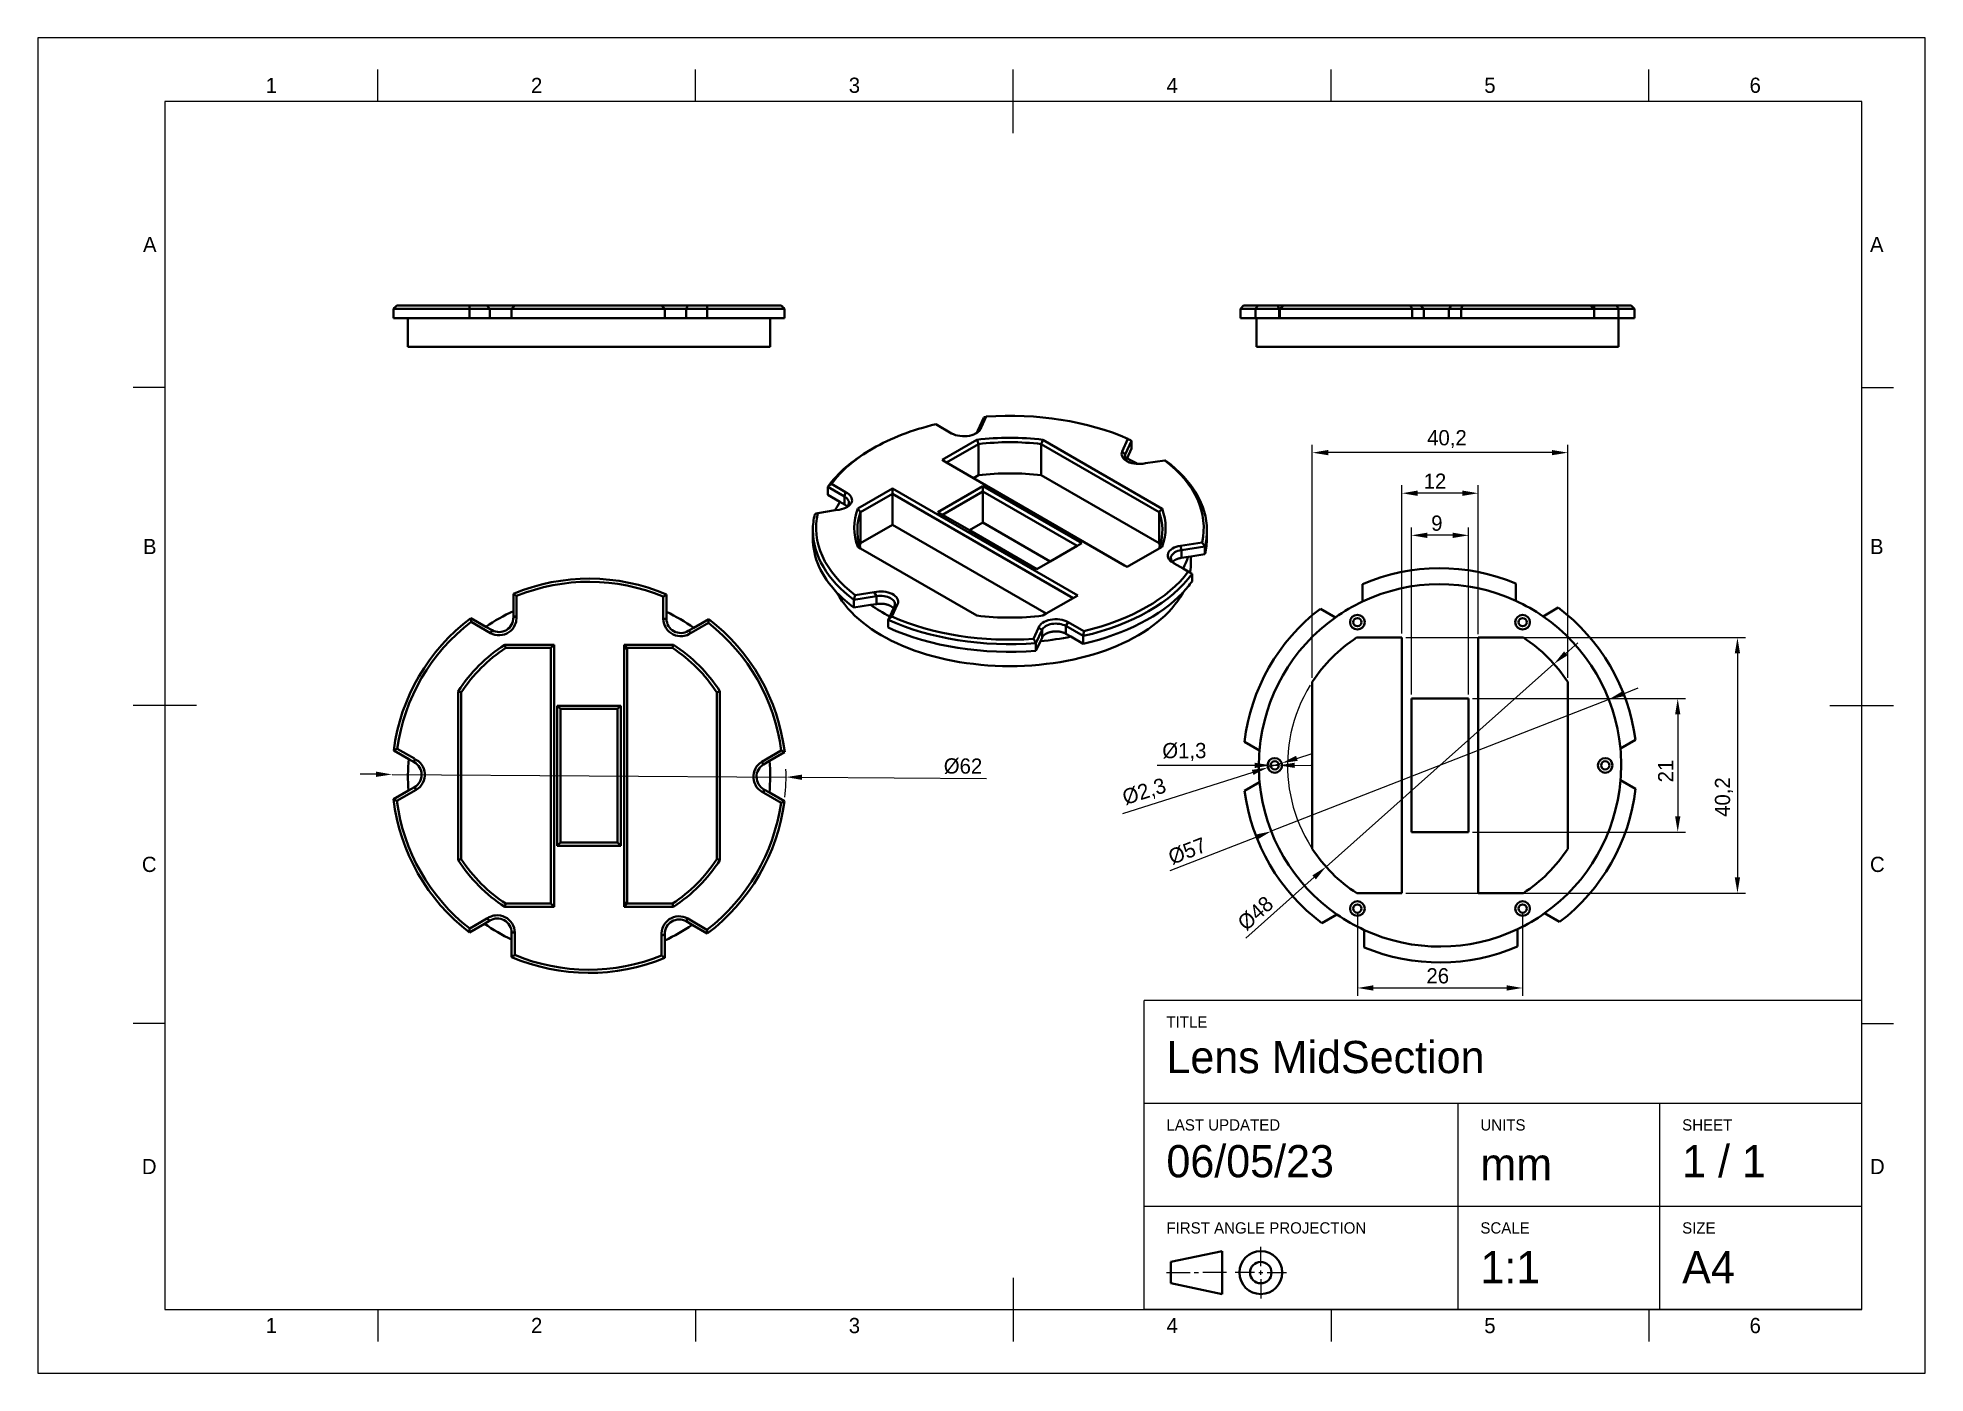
# Paper-space layout 'Sheet' of a CAD drawing. Header units: millimetres. Extents: x 0 to 297, y 0 to 210.
# The model-space entities are those that its viewports show. They can reach past a viewport. Long polylines and large blocks are cut down to what shows.
import ezdxf

# ---------------------------------------------------------------- set-up
doc = ezdxf.new("R2010")
doc.units = ezdxf.units.MM
for name, color, linetype in [('Annotations', 7, 'Continuous'), ('Border', 7, 'Continuous'), ('Geometries', 7, 'Continuous')]:
    doc.layers.add(name, color=color, linetype=linetype)
doc.styles.add('Shapr0', font='txt', dxfattribs={"height": 2.3925})
doc.styles.add('Shapr1', font='txt', dxfattribs={"height": 2.3925})
doc.styles.add('Shapr11', font='txt', dxfattribs={"height": 2.3925})
doc.styles.add('Shapr9', font='txt', dxfattribs={"height": 2.3925})
doc.dimstyles.new('ISO-25', dxfattribs={"dimtxt": 2.5, "dimasz": 2.5, "dimexe": 1.25, "dimexo": 0.625, "dimtad": 1, "dimtxsty": 'Standard', "dimcen": 2.5, "dimadec": 0, "dimazin": 0, "dimtfac": 1, "dimtmove": 0, "dimatfit": 3, "dimfxl": 1, "dimarcsym": 0})

psp = doc.layouts.new('Sheet')

msp = doc.modelspace()

# ---------------------------------------------------------------- texts
at = {"layer": 'Border', "linetype": 'Continuous', "lineweight": 15, "char_height": 2.393, "width": 2.3925, "style": 'Shapr0'}
for s, insert, attachment_point in [('1', (36.75, 201.304), 8), ('2', (78.5, 201.304), 8), ('3', (128.5, 201.304), 8), ('4', (178.5, 201.304), 8), ('5', (228.5, 201.304), 8), ('6', (270.25, 201.304), 8), ('A', (18.696, 177.5), 6), ('A', (288.304, 177.5), 4), ('B', (18.696, 130), 6), ('B', (288.304, 130), 4), ('C', (18.696, 80), 6), ('C', (288.304, 80), 4), ('D', (18.696, 32.5), 6), ('D', (288.304, 32.5), 4), ('1', (36.75, 8.696), 2), ('2', (78.5, 8.696), 2), ('3', (128.5, 8.696), 2), ('4', (178.5, 8.696), 2), ('5', (228.5, 8.696), 2), ('6', (270.25, 8.696), 2)]:
    msp.add_mtext(s, dxfattribs=dict(at, insert=insert, attachment_point=attachment_point))
at = {"layer": 'Border', "linetype": 'Continuous', "lineweight": 15, "attachment_point": 1, "style": 'Shapr1'}
for s, insert, char_height in [('TITLE', (177.6, 56.1), 1.7705), ('Lens MidSection', (177.6, 52.253), 5.06253), ('LAST UPDATED', (177.6, 39.935), 1.77045), ('UNITS', (227, 39.935), 1.7705), ('SHEET', (258.75, 39.935), 1.7705), ('06/05/23', (177.6, 35.874), 5.0625), ('1 / 1', (258.75, 35.874), 5.0625), ('mm', (227, 35.4), 5.0625), ('FIRST ANGLE PROJECTION', (177.6, 23.735), 1.77045), ('SCALE', (227, 23.735), 1.7705), ('SIZE', (258.75, 23.735), 1.7705), ('1:1', (227, 19.2), 5.0625), ('A4', (258.75, 19.2), 5.0625)]:
    msp.add_mtext(s, dxfattribs=dict(at, insert=insert, char_height=char_height))

# ---------------------------------------------------------------- blocks, each defined once
blk = doc.blocks.new('*D2')
at = {"layer": 'Annotations', "color": 0, "linetype": 'Continuous', "lineweight": 15}
for p, q in [((53.25, 94.18), (50.75, 94.2)), ((55.75, 94.16), (117.75, 93.74)), ((120.25, 93.72), (149.3, 93.52))]:
    blk.add_line(p, q, dxfattribs=at)
at = {"layer": 'Annotations', "color": 0, "lineweight": 15}
blk.add_arc((86.75, 93.95), 31, 353.758, 1.9141, dxfattribs=at)
at = {"layer": 'Annotations', "color": 0}
for points in [[(53.25, 93.77), (53.25, 94.6), (55.75, 94.16)], [(120.25, 94.13), (120.25, 93.3), (117.75, 93.74)]]:
    blk.add_solid(points, dxfattribs=at)
at = {"layer": 'Defpoints', "color": 0}
for p in [(55.75, 94.16), (117.75, 93.74)]:
    blk.add_point(p, dxfattribs=at)
at = {"layer": 'Annotations', "color": 0, "lineweight": 15, "insert": (145.59, 95.44), "char_height": 2.393, "attachment_point": 5, "rotation": 359.6036, "style": 'Shapr9'}
blk.add_mtext('\\A1;%%c62', dxfattribs=at)
blk = doc.blocks.new('*D3')
at = {"layer": 'Annotations', "color": 0, "linetype": 'Continuous', "lineweight": 15}
for p, q in [((191.5, 95.58), (176.13, 95.56)), ((195.3, 95.59), (194, 95.59)), ((197.8, 95.59), (200.3, 95.6))]:
    blk.add_line(p, q, dxfattribs=at)
at = {"layer": 'Annotations', "color": 0}
for points in [[(191.5, 95.17), (191.5, 96), (194, 95.59)], [(197.8, 96.01), (197.8, 95.18), (195.3, 95.59)]]:
    blk.add_solid(points, dxfattribs=at)
at = {"layer": 'Defpoints', "color": 0}
for p in [(194, 95.59), (195.3, 95.59)]:
    blk.add_point(p, dxfattribs=at)
at = {"layer": 'Annotations', "color": 0, "lineweight": 15, "insert": (180.42, 97.69), "char_height": 2.393, "attachment_point": 5, "rotation": 0.0907, "style": 'Shapr11'}
blk.add_mtext('\\A1;%%c1,3', dxfattribs=at)
blk = doc.blocks.new('*D4')
at = {"layer": 'Annotations', "color": 0, "linetype": 'Continuous', "lineweight": 15}
for p, q in [((195.74, 95.94), (193.55, 95.24)), ((198.13, 96.69), (200.51, 97.45)), ((191.17, 94.48), (170.7, 87.99))]:
    blk.add_line(p, q, dxfattribs=at)
at = {"layer": 'Annotations', "color": 0}
for points in [[(191.29, 94.09), (191.04, 94.88), (193.55, 95.24)], [(198, 97.09), (198.25, 96.3), (195.74, 95.94)]]:
    blk.add_solid(points, dxfattribs=at)
at = {"layer": 'Defpoints', "color": 0}
for p in [(193.55, 95.24), (195.74, 95.94)]:
    blk.add_point(p, dxfattribs=at)
at = {"layer": 'Annotations', "color": 0, "lineweight": 15, "insert": (174.15, 91.31), "char_height": 2.393, "attachment_point": 5, "rotation": 17.6121, "style": 'Shapr11'}
blk.add_mtext('\\A1;%%c2,3', dxfattribs=at)
blk = doc.blocks.new('*D5')
at = {"layer": 'Annotations', "color": 0, "linetype": 'Continuous', "lineweight": 15}
for p, q in [((249.52, 106.86), (251.85, 107.77)), ((247.19, 105.95), (194.1, 85.22)), ((191.77, 84.31), (178.11, 78.98))]:
    blk.add_line(p, q, dxfattribs=at)
at = {"layer": 'Annotations', "color": 0, "lineweight": 15}
blk.add_arc((220.65, 95.59), 28.5, 198.8188, 304.0316, dxfattribs=at)
at = {"layer": 'Annotations', "color": 0}
for points in [[(249.37, 107.25), (249.67, 106.48), (247.19, 105.95)], [(191.92, 83.92), (191.62, 84.7), (194.1, 85.22)]]:
    blk.add_solid(points, dxfattribs=at)
at = {"layer": 'Defpoints', "color": 0}
for p in [(247.19, 105.95), (194.1, 85.22)]:
    blk.add_point(p, dxfattribs=at)
at = {"layer": 'Annotations', "color": 0, "lineweight": 15, "insert": (180.89, 82.1), "char_height": 2.393, "attachment_point": 5, "rotation": 21.3319, "style": 'Shapr11'}
blk.add_mtext('\\A1;%%c57', dxfattribs=at)
blk = doc.blocks.new('*D6')
at = {"layer": 'Annotations', "color": 0, "linetype": 'Continuous', "lineweight": 15}
for p, q in [((240.45, 113.2), (242.32, 114.86)), ((238.58, 111.54), (202.71, 79.64)), ((200.84, 77.98), (190.1, 68.42))]:
    blk.add_line(p, q, dxfattribs=at)
at = {"layer": 'Annotations', "color": 0, "lineweight": 15}
blk.add_arc((220.65, 95.59), 24, 148.3692, 224.6331, dxfattribs=at)
at = {"layer": 'Annotations', "color": 0}
for points in [[(240.17, 113.51), (240.72, 112.89), (238.58, 111.54)], [(201.12, 77.66), (200.57, 78.29), (202.71, 79.64)]]:
    blk.add_solid(points, dxfattribs=at)
at = {"layer": 'Defpoints', "color": 0}
for p in [(238.58, 111.54), (202.71, 79.64)]:
    blk.add_point(p, dxfattribs=at)
at = {"layer": 'Annotations', "color": 0, "lineweight": 15, "insert": (191.62, 72.31), "char_height": 2.393, "attachment_point": 5, "rotation": 41.6486, "style": 'Shapr11'}
blk.add_mtext('\\A1;%%c48', dxfattribs=at)
blk = doc.blocks.new('*D7')
at = {"layer": 'Annotations', "color": 0, "linetype": 'Continuous', "lineweight": 15}
for p, q in [((214.65, 116.31), (214.65, 139.63)), ((226.65, 116.21), (226.65, 139.63)), ((224.15, 138.38), (217.15, 138.38))]:
    blk.add_line(p, q, dxfattribs=at)
at = {"layer": 'Annotations', "color": 0}
for points in [[(217.15, 138.8), (217.15, 137.96), (214.65, 138.38)], [(224.15, 137.96), (224.15, 138.8), (226.65, 138.38)]]:
    blk.add_solid(points, dxfattribs=at)
at = {"layer": 'Defpoints', "color": 0}
for p in [(214.65, 138.38), (214.65, 115.69), (226.65, 115.59)]:
    blk.add_point(p, dxfattribs=at)
at = {"layer": 'Annotations', "color": 0, "lineweight": 15, "insert": (219.85, 140.27), "char_height": 2.393, "attachment_point": 5, "style": 'Shapr11'}
blk.add_mtext('\\A1;12', dxfattribs=at)
blk = doc.blocks.new('*D8')
at = {"layer": 'Annotations', "color": 0, "linetype": 'Continuous', "lineweight": 15}
for p, q in [((216.15, 106.71), (216.15, 133.01)), ((222.65, 131.76), (218.65, 131.76)), ((225.15, 106.71), (225.15, 133.01))]:
    blk.add_line(p, q, dxfattribs=at)
at = {"layer": 'Annotations', "color": 0}
for points in [[(218.65, 132.18), (218.65, 131.34), (216.15, 131.76)], [(222.65, 131.34), (222.65, 132.18), (225.15, 131.76)]]:
    blk.add_solid(points, dxfattribs=at)
at = {"layer": 'Defpoints', "color": 0}
for p in [(216.15, 131.76), (216.15, 106.09), (225.15, 106.09)]:
    blk.add_point(p, dxfattribs=at)
at = {"layer": 'Annotations', "color": 0, "lineweight": 15, "insert": (220.15, 133.66), "char_height": 2.393, "attachment_point": 5, "style": 'Shapr11'}
blk.add_mtext('\\A1;9', dxfattribs=at)
blk = doc.blocks.new('*D9')
at = {"layer": 'Annotations', "color": 0, "linetype": 'Continuous', "lineweight": 15}
for p, q in [((200.55, 109.33), (200.55, 146.01)), ((240.75, 109.33), (240.75, 146.01)), ((238.25, 144.76), (203.05, 144.76))]:
    blk.add_line(p, q, dxfattribs=at)
at = {"layer": 'Annotations', "color": 0}
for points in [[(203.05, 145.18), (203.05, 144.35), (200.55, 144.76)], [(238.25, 144.35), (238.25, 145.18), (240.75, 144.76)]]:
    blk.add_solid(points, dxfattribs=at)
at = {"layer": 'Defpoints', "color": 0}
for p in [(200.55, 144.76), (200.55, 108.7), (240.75, 108.7)]:
    blk.add_point(p, dxfattribs=at)
at = {"layer": 'Annotations', "color": 0, "lineweight": 15, "insert": (221.74, 146.89), "char_height": 2.393, "attachment_point": 5, "style": 'Shapr11'}
blk.add_mtext('\\A1;40,2', dxfattribs=at)
blk = doc.blocks.new('*D10')
at = {"layer": 'Annotations', "color": 0, "linetype": 'Continuous', "lineweight": 15}
for p, q in [((215.27, 115.69), (268.7, 115.69)), ((267.45, 113.19), (267.45, 77.99)), ((215.27, 75.49), (268.7, 75.49))]:
    blk.add_line(p, q, dxfattribs=at)
at = {"layer": 'Annotations', "color": 0}
for points in [[(267.86, 113.19), (267.03, 113.19), (267.45, 115.69)], [(267.03, 77.99), (267.86, 77.99), (267.45, 75.49)]]:
    blk.add_solid(points, dxfattribs=at)
at = {"layer": 'Defpoints', "color": 0}
for p in [(214.65, 115.69), (214.65, 75.49), (267.45, 75.49)]:
    blk.add_point(p, dxfattribs=at)
at = {"layer": 'Annotations', "color": 0, "lineweight": 15, "insert": (265.32, 90.6), "char_height": 2.393, "attachment_point": 5, "rotation": 90, "style": 'Shapr11'}
blk.add_mtext('\\A1;40,2', dxfattribs=at)
blk = doc.blocks.new('*D11')
at = {"layer": 'Annotations', "color": 0, "linetype": 'Continuous', "lineweight": 15}
for p, q in [((225.77, 106.09), (259.3, 106.09)), ((258.05, 103.59), (258.05, 87.59)), ((225.77, 85.09), (259.3, 85.09))]:
    blk.add_line(p, q, dxfattribs=at)
at = {"layer": 'Annotations', "color": 0}
for points in [[(258.47, 103.59), (257.64, 103.59), (258.05, 106.09)], [(257.64, 87.59), (258.47, 87.59), (258.05, 85.09)]]:
    blk.add_solid(points, dxfattribs=at)
at = {"layer": 'Defpoints', "color": 0}
for p in [(225.15, 106.09), (225.15, 85.09), (258.05, 85.09)]:
    blk.add_point(p, dxfattribs=at)
at = {"layer": 'Annotations', "color": 0, "lineweight": 15, "insert": (256.16, 94.69), "char_height": 2.393, "attachment_point": 5, "rotation": 90, "style": 'Shapr11'}
blk.add_mtext('\\A1;21', dxfattribs=at)
blk = doc.blocks.new('*D12')
at = {"layer": 'Annotations', "color": 0, "linetype": 'Continuous', "lineweight": 15}
for p, q in [((207.65, 72.45), (207.65, 59.33)), ((233.65, 72.44), (233.65, 59.33)), ((210.15, 60.58), (231.15, 60.58))]:
    blk.add_line(p, q, dxfattribs=at)
at = {"layer": 'Annotations', "color": 0}
for points in [[(210.15, 61), (210.15, 60.17), (207.65, 60.58)], [(231.15, 60.17), (231.15, 61), (233.65, 60.58)]]:
    blk.add_solid(points, dxfattribs=at)
at = {"layer": 'Defpoints', "color": 0}
for p in [(207.65, 73.07), (233.65, 73.07), (233.65, 60.58)]:
    blk.add_point(p, dxfattribs=at)
at = {"layer": 'Annotations', "color": 0, "lineweight": 15, "insert": (220.29, 62.48), "char_height": 2.393, "attachment_point": 5, "style": 'Shapr11'}
blk.add_mtext('\\A1;26', dxfattribs=at)
blk = doc.blocks.new('*U13')
at = {"layer": 'Border', "linetype": 'Continuous', "lineweight": 15}
for p, q in [((287, 58.6), (174.1, 58.6)), ((174.1, 10), (174.1, 58.6)), ((287, 10), (287, 58.6)), ((287, 42.4), (174.1, 42.4)), ((223.5, 10), (223.5, 42.4)), ((255.25, 10), (255.25, 42.4)), ((287, 26.2), (174.1, 26.2)), ((192.450088, 16.837486), (192.450088, 19.875004)), ((177.6, 15.82498), (181.312522, 15.82498)), ((181.987526, 15.82498), (182.66253, 15.82498)), ((187.050056, 15.82498), (183.337534, 15.82498)), ((191.437582, 15.82498), (188.400064, 15.82498)), ((192.112586, 15.82498), (192.78759, 15.82498)), ((192.450088, 15.487478), (192.450088, 16.162482)), ((193.462594, 15.82498), (196.500112, 15.82498)), ((192.450088, 14.812474), (192.450088, 11.774956)), ((287, 10), (174.1, 10))]:
    blk.add_line(p, q, dxfattribs=at)
at = {"layer": 'Border', "linetype": 'Continuous', "lineweight": 40}
for p, q in [((178.275004, 17.51249), (186.375052, 19.2)), ((186.375052, 19.2), (186.375052, 12.44996)), ((178.275004, 17.51249), (178.275004, 14.13747)), ((178.275004, 14.13747), (186.375052, 12.44996))]:
    blk.add_line(p, q, dxfattribs=at)
for radius in [3.37502, 1.68751]:
    blk.add_circle((192.450088, 15.82498), radius, dxfattribs=at)

# ---------------------------------------------------------------- dimensions: what is measured, and where the dimension line sits
at = {"layer": 'Annotations', "linetype": 'Continuous', "lineweight": 15}
for base, p1, p2, angle, picture, middle in [((200.546, 144.763), (240.746, 108.701), (200.546, 108.701), 180, '*D9', (221.744, 144.763)), ((267.447, 75.486), (214.646, 115.686), (214.646, 75.486), 270, '*D10', (267.447, 90.599)), ((258.052, 85.087), (225.146, 106.087), (225.146, 85.087), 270, '*D11', (258.052, 94.689))]:
    dim = msp.add_linear_dim(base=base, p1=p1, p2=p2, angle=angle, dimstyle='ISO-25', override={"dimscale": 1, "dimgap": 0.7, "dimdec": 2, "dimlfac": 1, "dimrnd": 0.01, "dimzin": 8, "dimdsep": 44, "dimtxsty": 'Shapr11', "dimse1": 0, "dimse2": 0, "dimadec": 2, "dimtol": 0, "dimlim": 0, "dimtp": 0, "dimtm": 0, "dimtfac": 0.6, "dimtdec": 8, "dimfrac": 2, "dimtolj": 1, "dimlwd": 15, "dimlwe": 15}, dxfattribs=at)
    dim.commit()
    dim.dimension.update_dxf_attribs({"geometry": picture, "text_midpoint": middle, "dimtype": 160})
for base, p1, p2, picture, middle in [((214.646, 138.379), (226.646, 115.587), (214.646, 115.686), '*D7', (219.848, 138.379)), ((216.146, 131.76), (225.146, 106.087), (216.146, 106.087), '*D8', (220.147, 131.76)), ((233.645, 60.585), (207.646, 73.071), (233.645, 73.07), '*D12', (220.289, 60.585))]:
    dim = msp.add_linear_dim(base=base, p1=p1, p2=p2, dimstyle='ISO-25', override={"dimscale": 1, "dimgap": 0.7, "dimdec": 2, "dimlfac": 1, "dimrnd": 0.01, "dimzin": 8, "dimdsep": 44, "dimtxsty": 'Shapr11', "dimse1": 0, "dimse2": 0, "dimadec": 2, "dimtol": 0, "dimlim": 0, "dimtp": 0, "dimtm": 0, "dimtfac": 0.6, "dimtdec": 8, "dimfrac": 2, "dimtolj": 1, "dimlwd": 15, "dimlwe": 15}, dxfattribs=at)
    dim.commit()
    dim.dimension.update_dxf_attribs({"geometry": picture, "text_midpoint": middle, "dimtype": 160})
for p1, p2, override, picture, middle in [((238.58, 111.536), (202.713, 79.638), {"dimscale": 1, "dimgap": 0.7, "dimdec": 2, "dimlfac": 1, "dimrnd": 0.01, "dimzin": 8, "dimdsep": 44, "dimtxsty": 'Shapr11', "dimcen": 2.5, "dimadec": 2, "dimtol": 0, "dimlim": 0, "dimtp": 0, "dimtm": 0, "dimtfac": 0.6, "dimtdec": 8, "dimtofl": 1, "dimfrac": 2, "dimtolj": 1, "dimlwd": 15, "dimlwe": 15}, '*D6', (192.879, 70.892)), ((247.194, 105.954), (194.099, 85.22), {"dimscale": 1, "dimgap": 0.7, "dimdec": 2, "dimlfac": 1, "dimrnd": 0.01, "dimzin": 8, "dimdsep": 44, "dimtxsty": 'Shapr11', "dimcen": 2.5, "dimadec": 2, "dimtol": 0, "dimlim": 0, "dimtp": 0, "dimtm": 0, "dimtfac": 0.6, "dimtdec": 8, "dimtofl": 1, "dimfrac": 2, "dimtolj": 1, "dimlwd": 15, "dimlwe": 15}, '*D5', (181.579, 80.33)), ((195.296, 95.589), (193.996, 95.587), {"dimscale": 1, "dimgap": 0.7, "dimdec": 2, "dimlfac": 1, "dimrnd": 0.01, "dimzin": 8, "dimdsep": 44, "dimtxsty": 'Shapr11', "dimcen": 2.5, "dimadec": 2, "dimtol": 0, "dimlim": 0, "dimtp": 0, "dimtm": 0, "dimtfac": 0.6, "dimtdec": 8, "dimtofl": 1, "dimfrac": 2, "dimtolj": 1, "dimlwd": 15, "dimlwe": 15}, '*D3', (180.419, 95.565)), ((55.751, 94.164), (117.749, 93.736), {"dimscale": 1, "dimgap": 0.7, "dimdec": 2, "dimlfac": 1, "dimrnd": 0.01, "dimzin": 8, "dimdsep": 44, "dimtxsty": 'Shapr9', "dimcen": 2.5, "dimadec": 2, "dimtol": 0, "dimlim": 0, "dimtp": 0, "dimtm": 0, "dimtfac": 0.6, "dimtdec": 8, "dimtofl": 1, "dimfrac": 2, "dimtolj": 1, "dimlwd": 15, "dimlwe": 15}, '*D2', (145.581, 93.543)), ((195.742, 95.936), (193.55, 95.24), {"dimscale": 1, "dimgap": 0.7, "dimdec": 2, "dimlfac": 1, "dimrnd": 0.01, "dimzin": 8, "dimdsep": 44, "dimtxsty": 'Shapr11', "dimcen": 2.5, "dimadec": 2, "dimtol": 0, "dimlim": 0, "dimtp": 0, "dimtm": 0, "dimtfac": 0.6, "dimtdec": 8, "dimtofl": 1, "dimfrac": 2, "dimtolj": 1, "dimlwd": 15, "dimlwe": 15}, '*D4', (174.793, 89.285))]:
    dim = msp.add_diameter_dim_2p(p1=p1, p2=p2, dimstyle='ISO-25', override=override, dxfattribs=at)
    dim.commit()
    dim.dimension.update_dxf_attribs({"geometry": picture, "text_midpoint": middle, "dimtype": 163})

# ---------------------------------------------------------------- linework, layer by layer
at = {"layer": 'Border', "linetype": 'Continuous', "lineweight": 15}
for p, q in [((53.5, 200), (53.5, 205)), ((103.5, 200), (103.5, 205)), ((153.5, 195), (153.5, 205)), ((203.5, 200), (203.5, 205)), ((253.5, 200), (253.5, 205)), ((287, 200), (20, 200)), ((20, 200), (20, 10)), ((287, 10), (287, 200)), ((20, 155), (15, 155)), ((287, 155), (292, 155)), ((25, 105), (15, 105)), ((282, 105), (292, 105)), ((20, 55), (15, 55)), ((287, 55), (292, 55)), ((153.5, 15), (153.5, 5)), ((20, 10), (287, 10)), ((53.5, 10), (53.5, 5)), ((103.5, 10), (103.5, 5)), ((203.5, 10), (203.5, 5)), ((253.5, 10), (253.5, 5))]:
    msp.add_line(p, q, dxfattribs=at)
at = {"layer": 'Geometries', "linetype": 'Continuous', "lineweight": 40}
for p, q in [((55.972, 167.398), (55.972, 165.898)), ((67.923, 167.398), (55.972, 167.398)), ((56.509, 167.898), (59.236, 167.898)), ((59.236, 167.898), (59.259, 167.898)), ((59.259, 167.898), (67.963, 167.898)), ((71.138, 167.398), (67.923, 167.398)), ((67.923, 167.398), (67.923, 165.898)), ((67.963, 167.898), (70.673, 167.898)), ((71.138, 167.398), (70.673, 167.898)), ((70.676, 167.898), (75.065, 167.898)), ((71.138, 165.898), (71.138, 167.398)), ((74.565, 167.398), (71.138, 167.398)), ((75.065, 167.898), (74.565, 167.398)), ((74.565, 167.398), (74.565, 165.898)), ((98.665, 167.398), (74.565, 167.398)), ((75.065, 167.898), (98.165, 167.898)), ((98.665, 167.398), (98.165, 167.898)), ((98.204, 167.898), (102.27, 167.898)), ((98.665, 167.398), (98.665, 165.898)), ((102.02, 167.398), (98.697, 167.398)), ((102.27, 167.898), (102.02, 167.398)), ((102.02, 165.898), (102.02, 167.398)), ((105.344, 167.398), (102.02, 167.398)), ((102.27, 167.898), (105.306, 167.898)), ((105.306, 167.898), (113.95, 167.898)), ((117.492, 167.398), (105.344, 167.398)), ((105.344, 167.398), (105.344, 165.898)), ((113.95, 167.898), (113.97, 167.898)), ((113.97, 167.898), (116.952, 167.898)), ((116.952, 167.898), (116.991, 167.898)), ((117.492, 167.398), (117.492, 165.898)), ((117.528, 167.398), (117.492, 167.398)), ((117.528, 167.398), (117.528, 165.898)), ((189.75, 167.898), (189.25, 167.398)), ((189.25, 167.398), (189.25, 165.898)), ((191.631, 167.398), (189.25, 167.398)), ((189.75, 167.898), (191.966, 167.898)), ((191.631, 167.398), (191.631, 165.898)), ((195.344, 167.398), (191.631, 167.398)), ((191.966, 167.898), (195.096, 167.898)), ((195.344, 167.398), (195.096, 167.898)), ((195.096, 167.898), (196.023, 167.898)), ((195.344, 165.898), (195.344, 167.398)), ((195.421, 167.398), (195.344, 167.398)), ((195.445, 167.398), (195.445, 165.898)), ((216.259, 167.398), (195.445, 167.398)), ((196.044, 167.898), (197.78, 167.898)), ((197.78, 167.898), (197.788, 167.898)), ((197.788, 167.898), (215.994, 167.898)), ((215.994, 167.898), (217.558, 167.898)), ((218.116, 167.398), (216.259, 167.398)), ((216.259, 167.398), (216.259, 165.898)), ((218.116, 167.398), (217.558, 167.898)), ((217.564, 167.898), (222.461, 167.898)), ((218.116, 165.898), (218.116, 167.398)), ((222.031, 167.398), (218.116, 167.398)), ((222.031, 167.398), (222.461, 167.898)), ((222.031, 165.898), (222.031, 167.398)), ((223.95, 167.398), (222.031, 167.398)), ((222.461, 167.898), (224.217, 167.898)), ((223.95, 167.398), (223.95, 165.898)), ((244.878, 167.398), (223.95, 167.398)), ((224.217, 167.898), (244.277, 167.898)), ((244.293, 167.898), (244.912, 167.898)), ((244.878, 167.398), (244.878, 165.898)), ((244.917, 167.398), (244.896, 167.398)), ((244.917, 167.398), (244.912, 167.898)), ((244.912, 167.898), (248.423, 167.898)), ((244.917, 165.898), (244.917, 167.398)), ((248.755, 167.398), (244.917, 167.398)), ((248.423, 167.898), (250.75, 167.898)), ((248.755, 167.398), (248.755, 165.898)), ((251.25, 167.398), (248.755, 167.398)), ((251.25, 167.398), (250.75, 167.898)), ((251.25, 165.898), (251.25, 167.398)), ((55.972, 165.898), (58.25, 165.898)), ((58.25, 161.398), (58.25, 165.898)), ((58.25, 165.898), (67.923, 165.898)), ((70.286, 165.898), (67.923, 165.898)), ((71.138, 165.898), (70.286, 165.898)), ((74.565, 165.898), (71.138, 165.898)), ((74.565, 165.898), (98.665, 165.898)), ((102.02, 165.898), (98.665, 165.898)), ((102.97, 165.898), (102.02, 165.898)), ((102.97, 165.898), (105.344, 165.898)), ((105.344, 165.898), (115.25, 165.898)), ((115.25, 161.398), (115.25, 165.898)), ((115.25, 165.898), (117.492, 165.898)), ((117.492, 165.898), (117.528, 165.898)), ((189.25, 165.898), (191.631, 165.898)), ((191.75, 165.898), (191.631, 165.898)), ((191.75, 161.398), (191.75, 165.898)), ((194.36, 165.898), (191.75, 165.898)), ((195.344, 165.898), (194.36, 165.898)), ((195.445, 165.898), (195.344, 165.898)), ((195.445, 165.898), (216.259, 165.898)), ((217.623, 165.898), (216.259, 165.898)), ((218.116, 165.898), (217.623, 165.898)), ((222.031, 165.898), (218.116, 165.898)), ((222.58, 165.898), (222.031, 165.898)), ((222.58, 165.898), (223.95, 165.898)), ((223.95, 165.898), (244.878, 165.898)), ((244.917, 165.898), (244.878, 165.898)), ((246.014, 165.898), (244.917, 165.898)), ((246.014, 165.898), (248.75, 165.898)), ((248.75, 161.398), (248.75, 165.898)), ((248.75, 165.898), (248.755, 165.898)), ((248.755, 165.898), (251.25, 165.898)), ((58.25, 161.398), (115.25, 161.398)), ((191.75, 161.398), (248.75, 161.398)), ((143.788, 147.795), (141.305, 149.229)), ((147.901, 148.218), (148.862, 150.289)), ((147.901, 148.218), (148.449, 148.69)), ((149.258, 150.435), (148.449, 148.69)), ((142.286, 143.612), (147.774, 146.781)), ((148.023, 146.108), (142.993, 143.204)), ((148.023, 146.108), (148.023, 141.209)), ((157.903, 141.209), (157.903, 146.108)), ((176.45, 135.4), (157.903, 146.108)), ((158.152, 146.781), (176.908, 135.952)), ((170.633, 144.964), (171.542, 146.922)), ((172.111, 146.624), (171.118, 144.484)), ((172.111, 146.624), (172.111, 145.399)), ((131.397, 145.408), (131.044, 145.204)), ((142.711, 143.367), (142.286, 143.612)), ((142.993, 143.204), (142.711, 143.367)), ((147.236, 140.755), (142.993, 143.204)), ((171.118, 144.484), (170.633, 144.964)), ((171.118, 143.844), (171.118, 144.484)), ((171.275, 143.598), (171.402, 143.871)), ((171.402, 143.871), (172.111, 145.399)), ((177.329, 143.549), (174.307, 143.081)), ((124.893, 139.843), (127.106, 138.566)), ((147.236, 140.755), (148.023, 141.209)), ((170.995, 127.037), (147.236, 140.755)), ((157.903, 141.209), (176.45, 130.501)), ((126.928, 137.852), (124.302, 139.368)), ((124.302, 139.368), (124.302, 138.143)), ((126.232, 137.029), (124.302, 138.143)), ((126.928, 136.627), (126.232, 137.029)), ((126.928, 137.852), (127.106, 138.566)), ((126.928, 136.627), (126.928, 137.852)), ((129.02, 135.953), (134.508, 139.122)), ((134.508, 138.305), (129.478, 135.401)), ((134.508, 139.122), (163.64, 122.302)), ((134.508, 139.122), (134.508, 138.305)), ((162.933, 121.894), (134.508, 138.305)), ((134.508, 138.305), (134.508, 133.406)), ((141.65, 135.406), (148.721, 139.489)), ((148.721, 138.672), (142.357, 134.998)), ((148.721, 139.489), (164.278, 130.507)), ((148.721, 139.489), (148.721, 138.672)), ((148.721, 138.672), (148.721, 133.773)), ((163.57, 130.099), (148.721, 138.672)), ((125.486, 135.69), (122.727, 135.263)), ((126.118, 135.788), (125.486, 135.69)), ((129.478, 130.502), (129.478, 135.401)), ((142.357, 134.998), (141.65, 135.406)), ((146.6, 132.548), (142.357, 134.998)), ((146.6, 132.548), (148.721, 133.773)), ((148.721, 133.773), (159.328, 127.649)), ((176.45, 130.501), (176.45, 135.4)), ((121.964, 132.548), (121.964, 131.324)), ((134.508, 133.406), (129.478, 130.502)), ((158.691, 119.444), (134.508, 133.406)), ((157.206, 126.425), (146.6, 132.548)), ((183.964, 131.324), (183.964, 132.548)), ((129.478, 129.697), (129.02, 129.961)), ((147.775, 119.132), (129.478, 129.697)), ((163.57, 130.099), (159.328, 127.649)), ((164.278, 130.507), (163.57, 130.099)), ((176.45, 129.696), (171.42, 126.792)), ((176.908, 129.96), (176.45, 129.696)), ((179.814, 130.126), (183.201, 130.65)), ((179.814, 130.126), (179.944, 129.439)), ((183.651, 130.013), (179.944, 129.439)), ((179.944, 128.214), (179.944, 129.439)), ((179.944, 128.214), (181.004, 128.378)), ((181.004, 128.378), (181.464, 128.45)), ((181.464, 128.45), (183.651, 128.788)), ((181.464, 127.649), (181.464, 128.45)), ((183.651, 130.013), (183.651, 128.788)), ((159.328, 127.649), (157.206, 126.425)), ((171.42, 126.792), (170.995, 127.037)), ((178.826, 127.35), (178.623, 127.466)), ((180.23, 126.535), (178.822, 127.348)), ((178.828, 127.35), (179, 127.245)), ((181.035, 126.07), (180.23, 126.535)), ((181.305, 125.914), (181.035, 126.07)), ((181.625, 125.729), (181.305, 125.914)), ((181.625, 125.729), (181.625, 124.504)), ((74.835, 119.84), (74.835, 122.569)), ((75.335, 122.234), (75.335, 119.104)), ((98.435, 118.612), (98.435, 122.123)), ((98.935, 122.455), (98.935, 119.714)), ((131.991, 122.182), (128.404, 121.627)), ((128.598, 122.365), (131.621, 122.832)), ((131.991, 122.182), (131.621, 122.832)), ((131.991, 120.958), (131.991, 122.182)), ((162.933, 121.894), (158.691, 119.444)), ((163.64, 122.302), (162.933, 121.894)), ((208.461, 121.351), (208.461, 124.092)), ((232.561, 121.477), (232.561, 124.206)), ((74.835, 118.856), (74.835, 119.84)), ((74.835, 118.856), (75.335, 119.104)), ((98.935, 119.714), (98.935, 118.617)), ((128.404, 121.627), (128.404, 120.403)), ((131.04, 120.811), (128.404, 120.403)), ((131.991, 120.958), (131.04, 120.811)), ((133.817, 118.473), (134.065, 119.007)), ((134.065, 119.007), (134.654, 120.278)), ((135.294, 120.95), (134.385, 118.991)), ((134.654, 120.278), (134.81, 120.613)), ((134.81, 120.613), (135.294, 120.95)), ((158.691, 119.444), (158.151, 119.132)), ((204.182, 118.85), (201.819, 120.215)), ((236.866, 119.021), (239.24, 120.392)), ((68.156, 118.755), (70.53, 117.384)), ((71.235, 116.4), (68.194, 118.156)), ((70.53, 117.384), (71.48, 116.836)), ((71.48, 116.836), (71.235, 116.4)), ((98.935, 118.617), (98.435, 118.612)), ((102.362, 116.721), (103.214, 117.213)), ((102.362, 116.721), (102.827, 116.412)), ((105.537, 117.977), (102.827, 116.412)), ((103.214, 117.213), (105.577, 118.578)), ((133.817, 118.473), (133.817, 117.248)), ((156.669, 115.478), (157.479, 117.223)), ((158.026, 116.879), (157.065, 114.808)), ((158.026, 116.879), (157.479, 117.223)), ((158.026, 115.654), (158.026, 116.879)), ((161.79, 117.504), (162.14, 118.118)), ((164.504, 115.937), (161.79, 117.504)), ((161.79, 116.279), (161.79, 117.504)), ((161.79, 116.279), (162.566, 115.831)), ((162.14, 118.118), (164.623, 116.685)), ((162.566, 115.831), (164.504, 114.712)), ((164.504, 115.937), (164.504, 114.712)), ((73.489, 114.551), (81.25, 114.551)), ((80.75, 114.051), (73.637, 114.051)), ((81.25, 114.551), (80.75, 114.051)), ((80.75, 114.051), (80.75, 114.051)), ((80.75, 73.851), (80.75, 114.051)), ((80.75, 73.851), (80.75, 114.051)), ((81.25, 114.551), (81.25, 73.351)), ((92.25, 114.551), (100.011, 114.551)), ((92.25, 113.95), (92.25, 114.551)), ((92.25, 114.551), (92.75, 114.051)), ((92.25, 73.95), (92.25, 113.95)), ((92.25, 113.95), (92.75, 113.95)), ((92.75, 114.051), (92.75, 113.95)), ((99.863, 114.051), (92.75, 114.051)), ((92.75, 113.95), (92.75, 73.95)), ((157.772, 115.105), (157.065, 113.583)), ((157.065, 114.808), (157.065, 113.583)), ((158.026, 115.654), (157.772, 115.105)), ((214.646, 115.686), (207.53, 115.686)), ((214.646, 115.686), (214.646, 75.486)), ((233.759, 115.688), (226.646, 115.688)), ((226.646, 115.688), (226.646, 115.587)), ((226.646, 115.587), (226.646, 75.587)), ((66.15, 80.688), (66.15, 107.212)), ((66.65, 107.064), (66.65, 80.836)), ((106.85, 80.836), (106.85, 107.064)), ((107.35, 107.212), (107.35, 80.688)), ((200.546, 108.701), (200.546, 82.472)), ((240.746, 82.472), (240.746, 108.701)), ((81.75, 104.95), (91.75, 104.95)), ((81.75, 82.95), (81.75, 104.95)), ((82.25, 104.45), (81.75, 104.95)), ((91.25, 104.45), (82.25, 104.45)), ((82.25, 104.45), (82.25, 83.45)), ((91.75, 104.95), (91.25, 104.45)), ((91.25, 83.45), (91.25, 104.45)), ((91.75, 104.95), (91.75, 82.95)), ((225.146, 106.087), (216.146, 106.087)), ((216.146, 106.087), (216.146, 85.087)), ((225.146, 85.087), (225.146, 106.087)), ((56.548, 98.206), (59.259, 96.642)), ((192.242, 97.917), (189.868, 99.287)), ((249.025, 98.214), (251.388, 99.578)), ((58.371, 96.577), (56.008, 97.941)), ((59.224, 96.084), (58.371, 96.577)), ((59.224, 96.084), (59.259, 96.642)), ((113.95, 96.161), (116.991, 97.917)), ((114.204, 95.731), (113.95, 96.161)), ((115.155, 96.28), (114.204, 95.731)), ((117.528, 97.65), (115.155, 96.28)), ((58.345, 91.62), (59.296, 92.169)), ((59.296, 92.169), (59.55, 91.739)), ((192.268, 92.96), (189.904, 91.596)), ((249.051, 93.257), (251.425, 91.887)), ((55.972, 90.25), (58.345, 91.62)), ((59.55, 91.739), (56.509, 89.983)), ((114.276, 91.816), (114.241, 91.258)), ((116.952, 89.694), (114.241, 91.258)), ((114.276, 91.816), (115.129, 91.323)), ((115.129, 91.323), (117.492, 89.959)), ((82.25, 83.45), (81.75, 82.95)), ((82.25, 83.45), (91.25, 83.45)), ((91.75, 82.95), (91.25, 83.45)), ((216.146, 85.087), (225.146, 85.087)), ((91.75, 82.95), (81.75, 82.95)), ((214.646, 75.486), (207.533, 75.486)), ((226.646, 75.587), (226.646, 75.486)), ((226.646, 75.486), (233.76, 75.486)), ((67.963, 69.923), (70.673, 71.488)), ((71.138, 71.179), (70.673, 71.488)), ((81.25, 73.351), (73.486, 73.351)), ((73.634, 73.851), (80.75, 73.851)), ((81.25, 73.351), (80.75, 73.851)), ((80.75, 73.851), (80.75, 73.851)), ((92.25, 73.349), (92.25, 73.95)), ((92.25, 73.95), (92.75, 73.95)), ((92.25, 73.349), (92.75, 73.849)), ((100.011, 73.349), (92.25, 73.349)), ((92.75, 73.95), (92.75, 73.849)), ((92.75, 73.849), (99.863, 73.849)), ((102.27, 71.497), (102.02, 71.064)), ((102.27, 71.497), (105.306, 69.744)), ((204.427, 72.153), (202.053, 70.782)), ((237.11, 72.324), (239.474, 70.959)), ((70.286, 70.687), (67.923, 69.322)), ((71.138, 71.179), (70.286, 70.687)), ((74.565, 69.283), (75.065, 69.288)), ((74.565, 68.186), (74.565, 69.283)), ((75.065, 69.288), (75.065, 65.777)), ((98.165, 68.796), (98.665, 69.044)), ((98.165, 65.666), (98.165, 68.796)), ((98.665, 69.044), (98.665, 68.06)), ((102.97, 70.516), (102.02, 71.064)), ((105.344, 69.145), (102.97, 70.516)), ((208.732, 69.697), (208.732, 66.968)), ((232.831, 69.823), (232.831, 67.082)), ((74.565, 65.445), (74.565, 68.186)), ((98.665, 68.06), (98.665, 65.331))]:
    msp.add_line(p, q, dxfattribs=at)
at = {"layer": 'Geometries', "linetype": 'Continuous', "lineweight": 40, "flags": 128}
for points in [[(56.509, 167.898), (56.375, 167.774), (56.24, 167.649), (56.106, 167.524), (55.972, 167.398)], [(67.923, 167.398), (67.932, 167.524), (67.942, 167.649), (67.953, 167.774), (67.963, 167.898)], [(105.306, 167.898), (105.316, 167.774), (105.325, 167.649), (105.334, 167.524), (105.344, 167.398)], [(117.492, 167.398), (117.357, 167.524), (117.222, 167.649), (117.087, 167.774), (116.952, 167.898)], [(116.991, 167.898), (117.125, 167.774), (117.26, 167.649), (117.394, 167.524), (117.528, 167.398)], [(191.631, 167.398), (191.715, 167.524), (191.798, 167.649), (191.882, 167.774), (191.966, 167.898)], [(196.044, 167.898), (195.894, 167.774), (195.745, 167.649), (195.595, 167.524), (195.445, 167.398)], [(216.259, 167.398), (216.192, 167.524), (216.126, 167.649), (216.06, 167.774), (215.994, 167.898)], [(224.217, 167.898), (224.151, 167.774), (224.084, 167.649), (224.017, 167.524), (223.95, 167.398)], [(244.878, 167.398), (244.728, 167.524), (244.578, 167.649), (244.427, 167.774), (244.277, 167.898)], [(248.423, 167.898), (248.506, 167.774), (248.589, 167.649), (248.672, 167.524), (248.755, 167.398)], [(148.442, 148.691), (148.333, 148.457), (148.222, 148.279), (148.125, 148.165), (147.995, 148.042), (147.845, 147.926), (147.66, 147.808)], [(148.862, 150.289), (148.962, 150.326), (149.061, 150.363), (149.16, 150.399), (149.258, 150.435)], [(147.468, 147.706), (147.288, 147.626), (146.964, 147.514), (146.612, 147.428), (146.244, 147.37), (145.87, 147.343), (145.493, 147.346), (145.11, 147.38), (144.742, 147.442), (144.4, 147.532), (144.081, 147.65), (143.788, 147.795)], [(147.468, 147.708), (147.531, 147.755), (147.689, 147.899), (147.814, 148.055), (147.901, 148.218)], [(147.66, 147.808), (147.583, 147.765), (147.468, 147.706)], [(148.023, 146.108), (147.899, 146.444), (147.774, 146.781)], [(157.903, 146.108), (158.028, 146.445), (158.152, 146.781)], [(171.542, 146.922), (171.684, 146.848), (171.827, 146.773), (171.969, 146.699), (172.111, 146.624)], [(171.356, 143.443), (171.224, 143.524), (170.997, 143.697), (170.813, 143.887), (170.672, 144.095), (170.582, 144.31), (170.545, 144.527), (170.562, 144.744), (170.633, 144.964)], [(171.118, 144.484), (171.065, 144.32), (171.047, 144.152)], [(171.047, 144.152), (171.047, 144.145), (171.069, 143.973), (171.114, 143.844)], [(171.114, 143.844), (171.132, 143.806), (171.232, 143.646), (171.271, 143.597)], [(171.271, 143.597), (171.367, 143.493), (171.536, 143.352), (171.542, 143.348)], [(171.541, 143.346), (171.495, 143.368), (171.356, 143.443)], [(173.069, 142.985), (172.858, 143.001), (172.485, 143.051), (172.13, 143.13), (171.8, 143.235), (171.541, 143.346)], [(174.305, 143.085), (173.899, 143.022), (173.576, 142.989), (173.356, 142.98), (173.107, 142.984), (173.069, 142.985)], [(177.524, 143.469), (177.476, 143.489), (177.427, 143.509), (177.378, 143.529), (177.329, 143.549)], [(124.302, 139.368), (124.45, 139.487), (124.597, 139.606), (124.745, 139.725), (124.893, 139.843)], [(127.63, 136.909), (127.63, 136.936), (127.604, 137.107), (127.54, 137.274), (127.437, 137.435), (127.301, 137.586), (127.129, 137.727), (126.928, 137.852)], [(126.928, 136.627), (126.94, 136.62), (126.953, 136.613), (126.966, 136.606), (126.979, 136.598), (126.992, 136.59), (127.006, 136.582), (127.027, 136.57), (127.048, 136.556), (127.069, 136.543), (127.092, 136.528), (127.114, 136.513), (127.135, 136.497), (127.156, 136.482), (127.177, 136.467), (127.196, 136.452), (127.216, 136.436), (127.234, 136.421), (127.253, 136.405), (127.27, 136.39), (127.288, 136.374), (127.304, 136.358), (127.32, 136.342), (127.336, 136.326), (127.357, 136.305), (127.362, 136.299)], [(127.102, 138.563), (127.398, 138.391), (127.61, 138.247), (127.732, 138.141), (127.852, 138.015), (127.951, 137.882), (128.062, 137.67), (128.121, 137.453), (128.127, 137.236), (128.081, 137.017), (127.983, 136.803), (127.837, 136.603), (127.644, 136.416), (127.402, 136.242), (127.32, 136.192)], [(127.364, 136.299), (127.472, 136.433), (127.564, 136.596), (127.616, 136.764), (127.63, 136.909)], [(122.727, 135.263), (122.614, 135.218), (122.501, 135.174), (122.389, 135.129), (122.277, 135.084)], [(127.108, 136.081), (126.818, 135.962), (126.483, 135.862), (126.118, 135.788)], [(127.32, 136.192), (127.125, 136.089), (127.108, 136.081)], [(127.111, 136.08), (127.184, 136.134), (127.345, 136.278), (127.364, 136.299)], [(129.478, 135.401), (129.249, 135.677), (129.02, 135.953)], [(176.45, 135.4), (176.679, 135.676), (176.908, 135.952)], [(178.623, 127.466), (178.53, 127.522), (178.317, 127.667), (178.195, 127.773), (178.075, 127.899), (177.976, 128.032), (177.866, 128.244), (177.806, 128.461), (177.8, 128.679), (177.848, 128.898), (177.945, 129.112), (178.092, 129.312), (178.286, 129.499), (178.528, 129.674), (178.805, 129.826), (179.112, 129.952), (179.448, 130.052), (179.814, 130.126)], [(179.944, 129.439), (179.672, 129.384), (179.4, 129.305), (179.153, 129.208), (178.935, 129.093), (178.744, 128.963), (178.583, 128.819), (178.455, 128.664), (178.364, 128.501), (178.311, 128.333), (178.297, 128.188)], [(178.297, 128.188), (178.298, 128.161), (178.324, 127.99), (178.388, 127.823), (178.49, 127.662), (178.563, 127.576)], [(178.567, 127.577), (178.577, 127.588), (178.598, 127.609), (178.619, 127.63), (178.64, 127.651), (178.663, 127.671), (178.686, 127.691), (178.71, 127.711), (178.734, 127.73), (178.759, 127.75), (178.784, 127.769), (178.808, 127.786), (178.833, 127.803), (178.857, 127.82), (178.883, 127.836), (178.908, 127.853), (178.935, 127.869), (178.964, 127.886), (178.993, 127.902), (179.023, 127.919), (179.054, 127.935), (179.085, 127.951), (179.116, 127.966), (179.148, 127.981), (179.18, 127.995), (179.213, 128.009), (179.243, 128.022), (179.273, 128.034), (179.303, 128.046), (179.335, 128.057), (179.366, 128.069), (179.398, 128.08), (179.43, 128.091), (179.463, 128.101), (179.497, 128.111), (179.53, 128.121), (179.564, 128.131), (179.598, 128.14), (179.632, 128.149), (179.666, 128.158), (179.7, 128.166), (179.734, 128.174), (179.765, 128.18), (179.795, 128.187), (179.825, 128.193), (179.855, 128.199), (179.885, 128.204), (179.914, 128.21), (179.944, 128.214)], [(183.201, 130.65), (183.314, 130.491), (183.426, 130.332), (183.539, 130.172), (183.651, 130.013)], [(178.563, 127.576), (178.627, 127.511), (178.799, 127.37), (178.828, 127.35)], [(74.835, 122.569), (74.961, 122.485), (75.086, 122.402), (75.211, 122.318), (75.335, 122.234)], [(98.435, 122.123), (98.56, 122.206), (98.685, 122.289), (98.81, 122.372), (98.935, 122.455)], [(128.404, 121.627), (128.452, 121.812), (128.501, 121.996), (128.549, 122.18), (128.598, 122.365)], [(131.623, 122.829), (132.029, 122.891), (132.352, 122.925), (132.571, 122.933), (132.82, 122.93), (133.069, 122.913), (133.442, 122.862), (133.797, 122.784), (134.127, 122.678), (134.432, 122.545), (134.703, 122.39), (134.931, 122.217), (135.115, 122.026), (135.256, 121.818), (135.346, 121.603), (135.383, 121.387), (135.365, 121.169), (135.294, 120.95)], [(134.881, 120.945), (134.881, 120.952), (134.858, 121.124), (134.796, 121.291), (134.696, 121.451), (134.56, 121.604), (134.392, 121.745), (134.193, 121.872), (133.966, 121.983), (133.716, 122.075), (133.447, 122.148), (133.163, 122.199), (132.871, 122.229), (132.575, 122.236), (132.279, 122.22), (131.991, 122.182)], [(75.329, 119.104), (75.328, 118.684), (75.301, 118.357), (75.258, 118.141), (75.188, 117.902), (75.095, 117.669), (74.914, 117.331), (74.691, 117.024), (74.428, 116.752), (74.127, 116.517), (73.797, 116.325), (73.449, 116.183), (73.083, 116.091), (72.698, 116.048), (72.315, 116.057), (71.944, 116.119), (71.584, 116.233), (71.235, 116.4)], [(71.48, 116.836), (71.741, 116.711), (72.029, 116.615), (72.323, 116.56), (72.618, 116.546), (72.912, 116.571), (73.202, 116.633), (73.482, 116.732), (73.746, 116.867), (73.99, 117.037), (74.209, 117.237), (74.401, 117.465), (74.56, 117.715), (74.685, 117.985), (74.773, 118.267), (74.824, 118.56), (74.835, 118.856)], [(131.991, 120.958), (132.007, 120.96), (132.024, 120.963), (132.042, 120.966), (132.06, 120.969), (132.078, 120.971), (132.097, 120.974), (132.127, 120.978), (132.157, 120.982), (132.188, 120.986), (132.222, 120.99), (132.255, 120.993), (132.289, 120.996), (132.322, 120.999), (132.355, 121.002), (132.388, 121.004), (132.421, 121.006), (132.453, 121.008), (132.486, 121.009), (132.518, 121.01), (132.55, 121.011), (132.582, 121.011), (132.614, 121.011), (132.646, 121.011), (132.688, 121.011), (132.729, 121.01), (132.771, 121.009), (132.813, 121.007), (132.854, 121.005), (132.896, 121.002), (132.937, 120.999), (132.975, 120.996), (133.013, 120.992), (133.051, 120.989), (133.088, 120.984), (133.126, 120.98), (133.163, 120.975), (133.204, 120.969), (133.244, 120.962), (133.284, 120.955), (133.324, 120.948), (133.364, 120.941), (133.402, 120.933), (133.441, 120.924), (133.479, 120.916), (133.517, 120.906), (133.555, 120.897), (133.593, 120.887), (133.631, 120.876), (133.668, 120.865), (133.705, 120.854), (133.742, 120.842), (133.778, 120.83), (133.814, 120.817), (133.849, 120.805), (133.884, 120.791), (133.919, 120.778), (133.953, 120.764), (133.986, 120.749), (134.02, 120.735), (134.05, 120.721), (134.079, 120.707), (134.108, 120.692), (134.137, 120.678), (134.165, 120.663), (134.193, 120.647), (134.218, 120.633), (134.242, 120.619), (134.266, 120.604), (134.29, 120.59), (134.313, 120.575), (134.336, 120.56), (134.362, 120.541), (134.388, 120.523), (134.413, 120.504), (134.438, 120.485), (134.462, 120.466), (134.486, 120.446), (134.509, 120.426), (134.532, 120.406), (134.554, 120.385), (134.575, 120.364), (134.596, 120.343), (134.616, 120.322), (134.635, 120.301), (134.654, 120.279), (134.654, 120.278)], [(134.385, 118.991), (134.243, 118.862), (134.101, 118.732), (133.959, 118.602), (133.817, 118.473)], [(134.81, 120.613), (134.863, 120.777), (134.881, 120.945)], [(68.194, 118.156), (68.184, 118.306), (68.175, 118.455), (68.166, 118.605), (68.156, 118.755)], [(102.824, 116.418), (102.46, 116.209), (102.162, 116.069), (101.954, 115.998), (101.712, 115.939), (101.464, 115.903), (101.081, 115.891), (100.703, 115.93), (100.337, 116.022), (99.983, 116.165), (99.651, 116.355), (99.354, 116.585), (99.091, 116.857), (98.861, 117.168), (98.678, 117.505), (98.545, 117.857), (98.465, 118.226), (98.435, 118.612)], [(98.935, 118.617), (98.957, 118.329), (99.018, 118.031), (99.117, 117.749), (99.252, 117.487), (99.421, 117.244), (99.62, 117.024), (99.846, 116.832), (100.095, 116.67), (100.364, 116.544), (100.647, 116.454), (100.94, 116.402), (101.236, 116.389), (101.532, 116.416), (101.821, 116.48), (102.1, 116.583), (102.362, 116.721)], [(105.577, 118.578), (105.568, 118.428), (105.558, 118.278), (105.547, 118.127), (105.537, 117.977)], [(157.485, 117.222), (157.595, 117.456), (157.706, 117.635), (157.803, 117.749), (157.932, 117.872), (158.082, 117.988), (158.345, 118.149), (158.64, 118.287), (158.964, 118.399), (159.316, 118.485), (159.684, 118.543), (160.057, 118.57), (160.435, 118.567), (160.818, 118.533), (161.185, 118.471), (161.528, 118.381), (161.846, 118.264), (162.14, 118.118)], [(161.79, 117.504), (161.571, 117.612), (161.317, 117.709), (161.047, 117.784), (160.766, 117.836), (160.476, 117.866), (160.179, 117.874), (159.883, 117.861), (159.593, 117.825), (159.314, 117.767), (159.05, 117.688), (158.806, 117.589), (158.587, 117.474), (158.397, 117.342), (158.239, 117.198), (158.114, 117.042), (158.026, 116.879)], [(158.026, 115.654), (158.03, 115.664), (158.035, 115.674), (158.039, 115.684), (158.044, 115.694), (158.049, 115.705), (158.055, 115.715), (158.064, 115.732), (158.073, 115.75), (158.083, 115.767), (158.094, 115.786), (158.106, 115.804), (158.117, 115.823), (158.13, 115.841), (158.142, 115.859), (158.156, 115.876), (158.169, 115.893), (158.183, 115.91), (158.197, 115.927), (158.212, 115.944), (158.227, 115.96), (158.242, 115.977), (158.258, 115.993), (158.274, 116.009), (158.295, 116.029), (158.317, 116.05), (158.34, 116.07), (158.363, 116.09), (158.387, 116.109), (158.412, 116.129), (158.437, 116.148), (158.461, 116.165), (158.485, 116.183), (158.51, 116.2), (158.535, 116.216), (158.561, 116.233), (158.587, 116.249), (158.616, 116.266), (158.646, 116.283), (158.676, 116.3), (158.707, 116.316), (158.738, 116.332), (158.77, 116.347), (158.801, 116.362), (158.834, 116.377), (158.866, 116.391), (158.9, 116.406), (158.934, 116.42), (158.969, 116.433), (159.004, 116.446), (159.039, 116.459), (159.075, 116.472), (159.112, 116.484), (159.148, 116.495), (159.185, 116.507), (159.223, 116.518), (159.26, 116.528), (159.298, 116.538), (159.337, 116.548), (159.375, 116.557), (159.411, 116.565), (159.447, 116.573), (159.483, 116.58), (159.52, 116.587), (159.556, 116.594), (159.593, 116.6), (159.626, 116.605), (159.66, 116.61), (159.694, 116.615), (159.728, 116.62), (159.762, 116.624), (159.796, 116.628), (159.836, 116.632), (159.877, 116.635), (159.918, 116.639), (159.958, 116.641), (160, 116.644), (160.042, 116.646), (160.083, 116.648), (160.125, 116.649), (160.167, 116.649), (160.209, 116.65), (160.251, 116.649), (160.292, 116.649), (160.334, 116.648), (160.376, 116.646), (160.418, 116.644), (160.459, 116.642), (160.501, 116.639), (160.542, 116.636), (160.58, 116.633), (160.617, 116.629), (160.655, 116.625), (160.692, 116.621), (160.729, 116.616), (160.766, 116.611), (160.807, 116.605), (160.846, 116.598), (160.886, 116.592), (160.926, 116.584), (160.965, 116.577), (161.003, 116.569), (161.041, 116.56), (161.079, 116.551), (161.117, 116.542), (161.15, 116.533), (161.184, 116.524), (161.217, 116.515), (161.25, 116.505), (161.282, 116.495), (161.315, 116.485), (161.347, 116.474), (161.38, 116.463), (161.411, 116.451), (161.443, 116.439), (161.474, 116.427), (161.505, 116.415), (161.536, 116.402), (161.566, 116.39), (161.595, 116.377), (161.624, 116.364), (161.649, 116.352), (161.674, 116.34), (161.698, 116.328), (161.722, 116.316), (161.745, 116.303), (161.768, 116.291), (161.79, 116.279)], [(164.623, 116.685), (164.593, 116.498), (164.564, 116.311), (164.534, 116.124), (164.504, 115.937)], [(73.637, 114.051), (73.563, 114.301), (73.489, 114.551)], [(99.863, 114.051), (99.938, 114.301), (100.011, 114.551)], [(157.065, 114.808), (156.966, 114.975), (156.867, 115.143), (156.768, 115.31), (156.669, 115.478)], [(66.65, 107.064), (66.4, 107.139), (66.15, 107.212)], [(106.85, 107.064), (107.1, 107.139), (107.35, 107.212)], [(56.008, 97.941), (56.143, 98.008), (56.278, 98.074), (56.413, 98.14), (56.548, 98.206)], [(59.296, 92.169), (59.534, 92.332), (59.761, 92.534), (59.956, 92.761), (60.115, 93.009), (60.241, 93.276), (60.332, 93.559), (60.386, 93.851), (60.401, 94.147), (60.376, 94.443), (60.312, 94.733), (60.211, 95.012), (60.074, 95.276), (59.903, 95.519), (59.703, 95.736), (59.474, 95.927), (59.224, 96.084)], [(59.256, 96.636), (59.619, 96.425), (59.889, 96.238), (60.054, 96.093), (60.226, 95.913), (60.381, 95.716), (60.583, 95.391), (60.738, 95.043), (60.842, 94.68), (60.895, 94.302), (60.896, 93.92), (60.845, 93.548), (60.742, 93.184), (60.586, 92.83), (60.387, 92.503), (60.148, 92.212), (59.869, 91.957), (59.55, 91.739)], [(114.244, 91.264), (113.881, 91.475), (113.611, 91.662), (113.446, 91.807), (113.274, 91.987), (113.119, 92.184), (112.917, 92.509), (112.762, 92.857), (112.658, 93.22), (112.605, 93.598), (112.604, 93.98), (112.655, 94.352), (112.758, 94.716), (112.914, 95.07), (113.113, 95.397), (113.352, 95.688), (113.631, 95.943), (113.95, 96.161)], [(114.204, 95.731), (113.966, 95.568), (113.739, 95.366), (113.544, 95.139), (113.385, 94.891), (113.259, 94.624), (113.168, 94.341), (113.114, 94.049), (113.099, 93.753), (113.124, 93.457), (113.188, 93.167), (113.289, 92.888), (113.426, 92.624), (113.597, 92.381), (113.797, 92.164), (114.026, 91.973), (114.276, 91.816)], [(116.991, 97.917), (117.125, 97.851), (117.26, 97.784), (117.394, 97.717), (117.528, 97.65)], [(56.509, 89.983), (56.375, 90.049), (56.24, 90.116), (56.106, 90.183), (55.972, 90.25)], [(117.492, 89.959), (117.357, 89.892), (117.222, 89.826), (117.087, 89.76), (116.952, 89.694)], [(66.65, 80.836), (66.4, 80.761), (66.15, 80.688)], [(106.85, 80.836), (107.1, 80.761), (107.35, 80.688)], [(70.676, 71.482), (71.04, 71.691), (71.338, 71.831), (71.546, 71.902), (71.788, 71.961), (72.036, 71.997), (72.419, 72.009), (72.797, 71.97), (73.163, 71.878), (73.517, 71.735), (73.849, 71.545), (74.146, 71.315), (74.409, 71.043), (74.639, 70.732), (74.822, 70.395), (74.955, 70.043), (75.035, 69.674), (75.065, 69.288)], [(74.565, 69.283), (74.543, 69.571), (74.482, 69.869), (74.383, 70.151), (74.248, 70.413), (74.079, 70.656), (73.88, 70.876), (73.654, 71.068), (73.405, 71.23), (73.136, 71.356), (72.853, 71.446), (72.56, 71.498), (72.264, 71.511), (71.968, 71.484), (71.679, 71.42), (71.4, 71.317), (71.138, 71.179)], [(73.486, 73.351), (73.56, 73.601), (73.634, 73.851)], [(98.171, 68.796), (98.172, 69.216), (98.199, 69.544), (98.242, 69.76), (98.312, 69.999), (98.405, 70.232), (98.587, 70.57), (98.81, 70.878), (99.073, 71.149), (99.375, 71.384), (99.705, 71.576), (100.054, 71.718), (100.421, 71.81), (100.806, 71.852), (101.188, 71.843), (101.559, 71.78), (101.92, 71.665), (102.27, 71.497)], [(102.02, 71.064), (101.759, 71.189), (101.471, 71.285), (101.177, 71.34), (100.882, 71.354), (100.588, 71.329), (100.298, 71.267), (100.018, 71.168), (99.754, 71.033), (99.51, 70.863), (99.291, 70.663), (99.099, 70.435), (98.94, 70.185), (98.815, 69.915), (98.727, 69.633), (98.676, 69.34), (98.665, 69.044)], [(99.863, 73.849), (99.937, 73.599), (100.011, 73.349)], [(67.923, 69.322), (67.932, 69.472), (67.942, 69.622), (67.953, 69.773), (67.963, 69.923)], [(105.306, 69.744), (105.316, 69.594), (105.325, 69.445), (105.334, 69.295), (105.344, 69.145)], [(75.065, 65.777), (74.94, 65.694), (74.815, 65.611), (74.69, 65.528), (74.565, 65.445)], [(98.665, 65.331), (98.539, 65.415), (98.414, 65.498), (98.289, 65.582), (98.165, 65.666)]]:
    msp.add_lwpolyline(points, dxfattribs=at)
at = {"layer": 'Geometries', "linetype": 'Continuous', "lineweight": 40}
for centre, radius in [((207.647, 118.104), 1.15), ((233.647, 118.103), 1.15), ((207.647, 118.104), 0.65), ((233.647, 118.103), 0.65), ((194.646, 95.588), 1.15), ((194.646, 95.588), 0.65), ((246.646, 95.586), 1.15), ((246.646, 95.586), 0.65), ((207.646, 73.071), 1.15), ((207.646, 73.071), 0.65), ((233.645, 73.07), 1.15), ((233.645, 73.07), 0.65)]:
    msp.add_circle(centre, radius, dxfattribs=at)
for centre, radius, start, end in [((86.75, 93.95), 31, 66.85492, 112.60286), ((220.646, 95.587), 31, 67.39714, 113.14508), ((86.75, 93.95), 30.5, 67.47349, 111.97788), ((220.646, 95.587), 28.5, 65.28811, 115.31152), ((86.75, 93.95), 28.5, 114.71189, 124.68848), ((86.75, 93.95), 28.5, 54.71189, 64.68848), ((220.646, 95.587), 31, 127.39714, 173.14508), ((220.646, 95.587), 28.5, 125.28811, 175.31152), ((220.646, 95.587), 28.5, 115.31152, 125.28811), ((220.646, 95.587), 28.5, 55.31152, 65.28811), ((220.646, 95.587), 28.5, 5.28811, 55.31152), ((220.646, 95.587), 31, 7.39714, 53.14508), ((86.75, 93.95), 31, 126.85492, 172.60286), ((86.75, 93.95), 30.5, 127.47349, 171.97788), ((86.75, 93.95), 30.5, 7.47349, 51.97788), ((86.75, 93.95), 31, 6.85492, 52.60286), ((86.75, 93.95), 24.5, 122.76926, 147.22642), ((86.75, 93.95), 24, 123.11857, 146.87706), ((86.75, 93.95), 24, 33.12387, 56.88024), ((86.75, 93.95), 24.5, 32.77358, 57.22957), ((220.646, 95.587), 24, 123.12731, 146.87706), ((220.646, 95.587), 24, 33.12294, 56.88143), ((220.646, 95.587), 28.5, 355.31152, 5.28811), ((86.75, 93.95), 28.5, 174.71189, 184.68848), ((86.75, 93.95), 28.5, 354.71189, 4.68848), ((220.646, 95.587), 28.5, 175.31152, 185.28811), ((220.646, 95.587), 28.5, 185.28811, 235.31152), ((220.646, 95.587), 28.5, 305.28811, 355.31152), ((86.75, 93.95), 31, 186.85492, 232.60286), ((86.75, 93.95), 30.5, 187.47349, 231.97788), ((86.75, 93.95), 30.5, 307.47349, 351.97788), ((86.75, 93.95), 31, 306.85492, 352.60286), ((220.646, 95.587), 31, 187.39714, 233.14508), ((220.646, 95.587), 31, 307.39714, 353.14508), ((86.75, 93.95), 24.5, 212.77358, 237.2221), ((86.75, 93.95), 24, 213.12294, 236.87269), ((86.75, 93.95), 24, 303.11857, 326.87706), ((86.75, 93.95), 24.5, 302.76926, 327.22642), ((220.646, 95.587), 24, 213.12294, 236.88143), ((220.646, 95.587), 24, 303.11976, 326.87613), ((220.646, 95.587), 28.5, 235.31152, 245.28811), ((220.646, 95.587), 28.5, 295.31152, 305.28811), ((86.75, 93.95), 28.5, 234.71189, 244.68848), ((86.75, 93.95), 28.5, 294.71189, 304.68848), ((220.646, 95.587), 28.5, 245.28811, 295.31152), ((86.75, 93.95), 31, 246.85492, 292.60286), ((86.75, 93.95), 30.5, 247.47349, 291.97788), ((220.646, 95.587), 31, 247.39714, 293.14508)]:
    msp.add_arc(centre, radius, start, end, dxfattribs=at)
for centre, major_axis, start_param, end_param in [((152.964, 132.957), (-30.5, 0), 5.1046254, 5.4977871), ((152.964, 132.957), (-30.5, 0), 4.0574279, 4.834176), ((152.964, 132.957), (24.5, 0), 1.357405, 1.7842425), ((152.964, 132.548), (-24, 0), 4.5051114, 4.9197383), ((152.964, 132.548), (31, 0), 2.3561945, 2.7506888), ((152.964, 132.957), (-30.5, 0), 5.4977871, 5.8813735), ((152.964, 131.324), (28.5, 0), 0.7877608, 0.8672276), ((152.964, 132.957), (-30.5, 0), 3.0102303, 3.7869784), ((152.964, 132.548), (31, 0), 0, 0.6562937), ((152.964, 127.649), (-24, 0), 4.5051114, 4.9197383), ((152.964, 131.324), (28.5, 0), 2.7874983, 2.8730166), ((152.964, 132.957), (-30.5, 0), 6.151823, 6.9285711), ((152.964, 132.548), (31, 0), 2.9994343, 3.1415927), ((152.964, 132.957), (24.5, 0), 2.9281259, 3.354984), ((152.964, 132.548), (-24, 0), 6.0758153, 6.4608959), ((152.964, 132.548), (-24, 0), 2.9638821, 3.3488865), ((152.964, 132.957), (24.5, 0), 6.0697186, 6.4965766), ((152.964, 132.548), (31, 0), 3.1415927, 3.7978864), ((152.964, 131.324), (-31, 0), 0, 0.500246), ((152.964, 132.548), (31, 0), 6.1410269, 6.2831853), ((152.964, 131.324), (-31, 0), 2.9994343, 3.1415927), ((152.964, 127.649), (24, 0), 2.9342226, 2.9638821), ((152.964, 132.548), (-24, 0), 0.1777106, 0.2072938), ((152.964, 127.649), (-24, 0), 3.3193033, 3.3488865), ((152.964, 132.548), (-24, 0), 2.9342226, 2.9638821), ((152.964, 131.324), (28.5, 0), 5.9878566, 6.1032153), ((152.964, 132.548), (31, 0), 5.0938294, 5.8922815), ((152.964, 132.957), (-30.5, 0), 1.9630328, 2.7397809), ((152.964, 127.649), (-28.5, 0), 3.0359249, 3.1415927), ((152.964, 127.649), (-28.5, 0), 0.3030351, 2.8385576), ((152.964, 131.324), (-31, 0), 0.500246, 0.6562937), ((152.964, 131.324), (-31, 0), 1.9522367, 2.6413466), ((152.964, 131.324), (-31, 0), 2.6413466, 2.7506888), ((152.964, 131.324), (28.5, 0), 3.8346959, 3.9873997), ((152.964, 132.957), (-30.5, 0), 0.9158352, 1.6925833), ((152.964, 132.957), (24.5, 0), 4.4989977, 4.9257049), ((152.964, 132.548), (31, 0), 4.0466318, 4.8450839), ((152.964, 131.324), (-31, 0), 0.9050392, 1.7034913), ((152.964, 131.324), (28.5, 0), 4.8818934, 5.0560178)]:
    msp.add_ellipse(centre, major_axis=major_axis, ratio=0.5773503, start_param=start_param, end_param=end_param, dxfattribs=at)

# ---------------------------------------------------------------- block references
msp.add_blockref('*U13', (0, 0))

msp.set_redraw_order([(e.dxf.handle, doc.entitydb.next_handle()) for e in msp.query("TEXT MTEXT ATTDEF DIMENSION ARC_DIMENSION")])  # texts and dimensions are drawn at this point

# ---------------------------------------------------------------- viewports
at = {"layer": '0'}
psp.add_viewport(center=(148.5, 105), size=(297, 210), view_center_point=(148.5, 105), view_height=210, dxfattribs=at)

doc.saveas('drawing.dxf')
